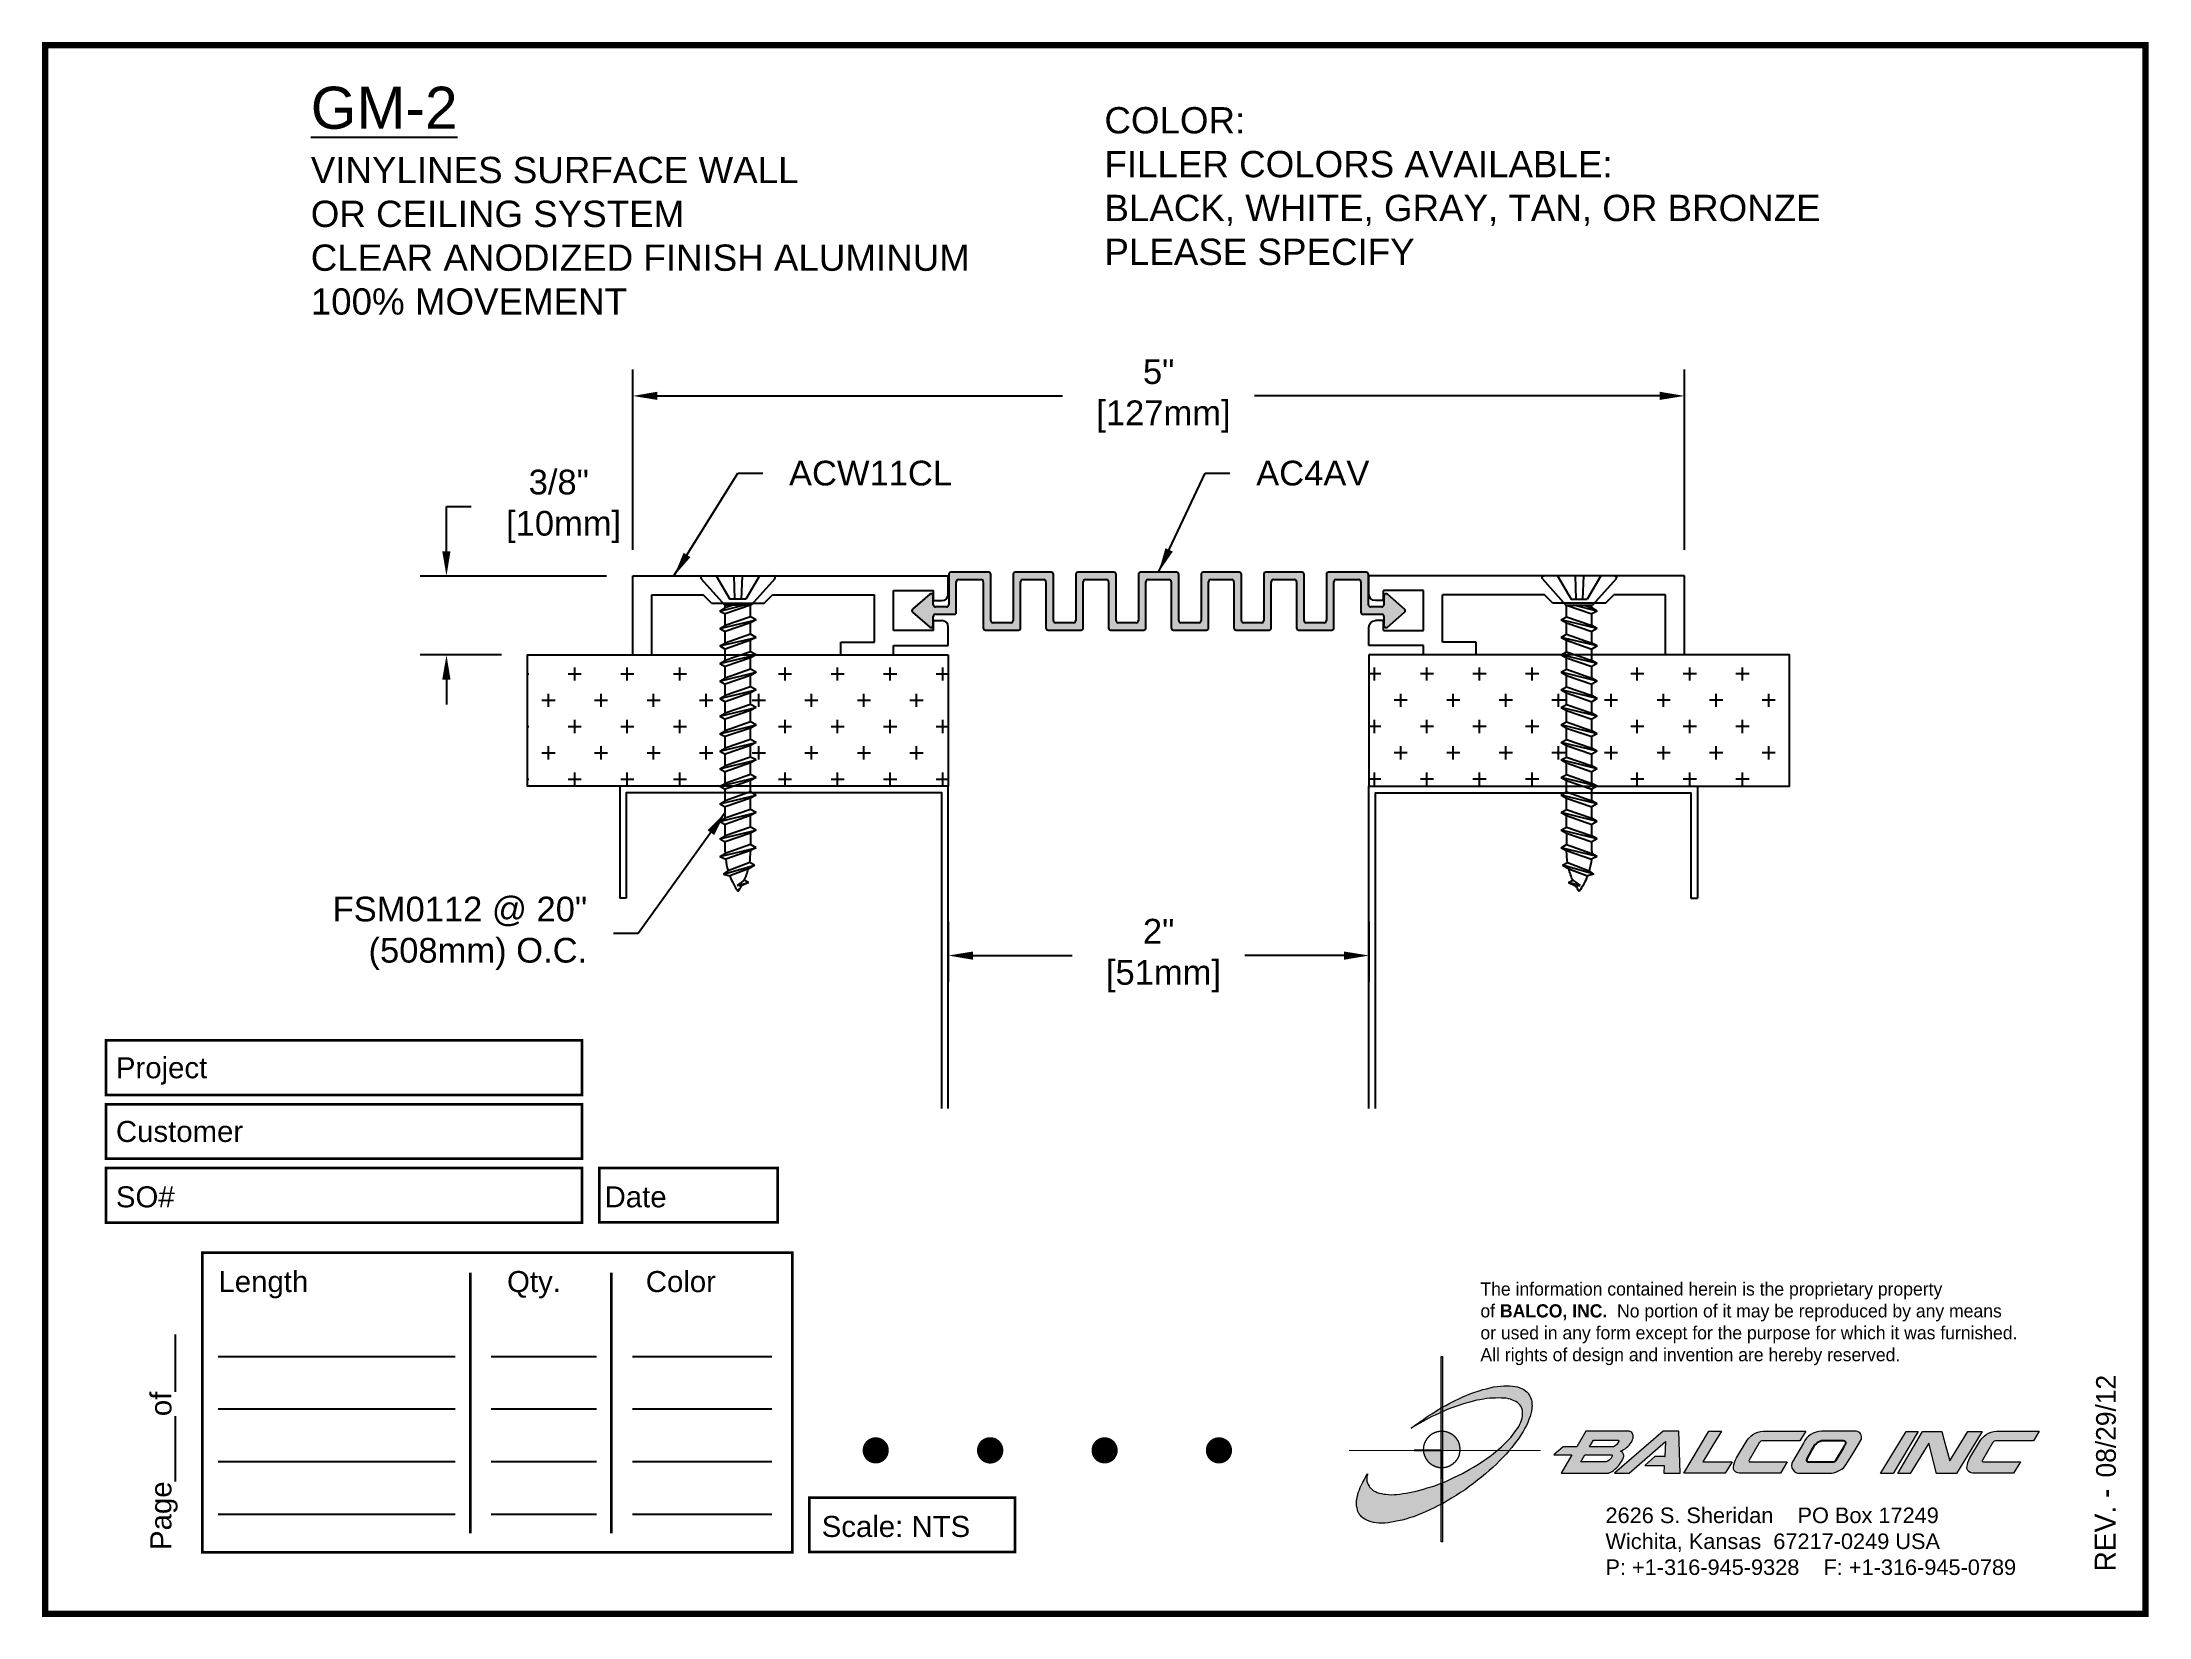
# Paper-space layout 'Layout1' of a CAD drawing. Header units: inches. Extents: x 0 to 10, y 0 to 7.5.
# The model-space entities are those that its viewports show. They can reach past a viewport. Long polylines and large blocks are cut down to what shows.
import ezdxf

# ---------------------------------------------------------------- set-up
doc = ezdxf.new("R2010")
doc.units = ezdxf.units.IN
doc.header["$MEASUREMENT"] = 0
for name, color, linetype in [('Anchors', 4, 'Continuous'), ('Border', 7, 'Continuous'), ('Conditions', 1, 'Continuous'), ('Dimensions', 3, 'Continuous'), ('Fillers', 2, 'Continuous'), ('Metals', 7, 'Continuous'), ('Text', 2, 'Continuous')]:
    doc.layers.add(name, color=color, linetype=linetype)
doc.styles.add('ARIAL', font='arial.ttf')
doc.styles.add('Copyright', font='ERASDEMI.TTF')
doc.dimstyles.new('ARIAL', dxfattribs={"dimtxt": 0.1175, "dimasz": 0.1175, "dimexe": 0.125, "dimexo": 0.125, "dimgap": 0.125, "dimtad": 0, "dimtih": 1, "dimtoh": 1, "dimdec": 4, "dimzin": 0, "dimdsep": 46, "dimlunit": 4, "dimtxsty": 'ARIAL', "dimcen": 0.09, "dimadec": 0, "dimazin": 0, "dimtfac": 1, "dimtdec": 4, "dimtofl": 0, "dimtmove": 0, "dimatfit": 3, "dimfxl": 0, "dimfrac": 2, "dimtolj": 1, "dimtzin": 0, "dimarcsym": 0})

psp = doc.layouts.get("Layout1")

# ---------------------------------------------------------------- texts
at = {"insert": (6.828, 1.576), "char_height": 0.0625, "width": 50.295, "attachment_point": 1, "style": 'Copyright'}
psp.add_mtext('The information contained herein is the proprietary property\\Pof {\\fEras Bold ITC|b0|i0|c0|p34;BALCO, INC.}  No portion of it may be reproduced by any means\\Por used in any form except for the purpose for which it was furnished.\\PAll rights of design and invention are hereby reserved.', dxfattribs=at)
at = {"layer": 'Border', "style": 'ARIAL'}
for s, p in [('Project', (0.336, 2.547)), ('Customer', (0.336, 2.244)), ('SO#', (0.336, 1.933)), ('Date', (2.661, 1.933)), ('Length', (0.824, 1.53)), ('Qty.', (2.197, 1.53)), ('Color', (2.857, 1.53)), ('Scale: NTS', (3.694, 0.365))]:
    psp.add_text(s, height=0.1, dxfattribs=at).set_placement(p)
psp.add_text('Page%%u        %%uof%%u       ', height=0.1, rotation=90, dxfattribs=at).set_placement((0.6, 0.303))
at = {"layer": 'Border', "insert": (7.423, 0.505), "char_height": 0.074, "width": 2.3438, "attachment_point": 1, "style": 'ARIAL'}
psp.add_mtext('2626 S. Sheridan    PO Box 17249\\PWichita, Kansas  67217-0249 USA \\PP: +1-316-945-9328    F: +1-316-945-0789', dxfattribs=at)

msp = doc.modelspace()

# ---------------------------------------------------------------- texts
at = {"layer": 'Text', "attachment_point": 1, "style": 'ARIAL'}
for s, insert, char_height, width in [('{\\LGM-2\\P\\H0.625x;\\lVINYLINES SURFACE WALL\\POR CEILING SYSTEM\\PCLEAR ANODIZED FINISH ALUMINUM\\P100% MOVEMENT}', (2.75876, 8.10898), 0.2, 4.6875), ('COLOR:{\\L                         \\~\\P}FILLER COLORS AVAILABLE:\\PBLACK, WHITE, GRAY, TAN, OR BRONZE\\PPLEASE SPECIFY', (6.53213, 8.01191), 0.125, 3.4156714)]:
    msp.add_mtext(s, dxfattribs=dict(at, insert=insert, char_height=char_height, width=width))
at = {"layer": 'Text', "char_height": 0.1175, "style": 'ARIAL'}
for s, insert, attachment_point in [('ACW11CL', (5.03251, 6.27141), 4), ('AC4AV', (7.25372, 6.27141), 4), ('FSM0112 @ 20"\\P(508mm) O.C.', (4.07294, 4.08433), 6)]:
    msp.add_mtext(s, dxfattribs=dict(at, insert=insert, attachment_point=attachment_point))

# ---------------------------------------------------------------- blocks, each defined once
blk = doc.blocks.new('ACADlogo')
h = blk.add_hatch(color=256)
h.paths.add_polyline_path([(-3.346, 1.223), (-3.351, 1.223), (-3.351, 0.979), (-3.346, 0.982)])
h.paths.add_polyline_path([(-3.346, 0.961), (-3.351, 0.959), (-3.351, 0.868), (-3.346, 0.868)])
h.paths.add_polyline_path([(-3.346, 0.777), (-3.351, 0.777), (-3.351, 0.699), (-3.351, 0.695), (-3.35, 0.695), (-3.346, 0.695)])
h.paths.add_polyline_path([(-3.346, 0.864), (-3.346, 0.868), (-3.35, 0.868), (-3.351, 0.868), (-3.351, 0.777), (-3.346, 0.777), (-3.346, 0.778), (-3.348, 0.778)])
h.paths.add_polyline_path([(-3.346, 0.524), (-3.351, 0.521), (-3.351, 0.342), (-3.346, 0.342)])
h.paths.add_polyline_path([(-3.346, 0.695), (-3.351, 0.695), (-3.351, 0.621), (-3.346, 0.623)])
h.paths.add_polyline_path([(-3.346, 0.623), (-3.351, 0.621), (-3.351, 0.521), (-3.346, 0.524)])
h.paths.add_polyline_path([(-3.346, 0.982), (-3.351, 0.979), (-3.351, 0.959), (-3.346, 0.961)])
h = blk.add_hatch(color=175)
h.paths.add_polyline_path([(-3.518, 0.573), (-3.534, 0.571), (-3.548, 0.569), (-3.562, 0.567), (-3.576, 0.567), (-3.589, 0.566), (-3.602, 0.567), (-3.614, 0.568), (-3.625, 0.569), (-3.636, 0.572), (-3.646, 0.574), (-3.656, 0.577), (-3.664, 0.581), (-3.673, 0.585), (-3.679, 0.589), (-3.685, 0.595), (-3.688, 0.598), (-3.691, 0.6), (-3.695, 0.607), (-3.699, 0.614), (-3.703, 0.621), (-3.704, 0.626), (-3.705, 0.631), (-3.706, 0.637), (-3.706, 0.642), (-3.705, 0.648), (-3.705, 0.653), (-3.703, 0.659), (-3.702, 0.665), (-3.71, 0.652), (-3.717, 0.639), (-3.725, 0.626), (-3.731, 0.613), (-3.737, 0.601), (-3.741, 0.589), (-3.746, 0.577), (-3.749, 0.566), (-3.751, 0.555), (-3.753, 0.544), (-3.754, 0.538), (-3.754, 0.533), (-3.755, 0.523), (-3.754, 0.513), (-3.753, 0.508), (-3.752, 0.503), (-3.75, 0.494), (-3.748, 0.486), (-3.743, 0.477), (-3.74, 0.473), (-3.738, 0.469), (-3.734, 0.465), (-3.73, 0.461), (-3.723, 0.455), (-3.715, 0.449), (-3.706, 0.445), (-3.695, 0.44), (-3.685, 0.437), (-3.674, 0.434), (-3.661, 0.432), (-3.648, 0.431), (-3.634, 0.431), (-3.62, 0.431), (-3.604, 0.433), (-3.588, 0.435), (-3.572, 0.438), (-3.556, 0.441), (-3.538, 0.445), (-3.52, 0.449), (-3.503, 0.456), (-3.483, 0.461), (-3.464, 0.469), (-3.445, 0.477), (-3.426, 0.485), (-3.406, 0.494), (-3.385, 0.503), (-3.364, 0.514), (-3.351, 0.521), (-3.351, 0.621), (-3.364, 0.616), (-3.382, 0.609), (-3.4, 0.603), (-3.418, 0.598), (-3.436, 0.592), (-3.453, 0.587), (-3.47, 0.583), (-3.486, 0.579), (-3.503, 0.576)])
h.paths.add_polyline_path([(-3.215, 0.687), (-3.251, 0.667), (-3.289, 0.649), (-3.327, 0.631), (-3.345, 0.623), (-3.346, 0.623), (-3.346, 0.524), (-3.343, 0.525), (-3.323, 0.537), (-3.302, 0.549), (-3.28, 0.563), (-3.259, 0.577), (-3.238, 0.59), (-3.218, 0.605), (-3.198, 0.62), (-3.179, 0.635), (-3.16, 0.65), (-3.141, 0.665), (-3.123, 0.681), (-3.106, 0.696), (-3.089, 0.712), (-3.074, 0.727), (-3.058, 0.743), (-3.043, 0.759), (-3.03, 0.775), (-3.028, 0.777), (-3.085, 0.777), (-3.091, 0.772), (-3.105, 0.761), (-3.118, 0.75), (-3.134, 0.739), (-3.149, 0.729), (-3.165, 0.718), (-3.182, 0.707), (-3.198, 0.697)])
h.paths.add_polyline_path([(-2.921, 1.009), (-2.922, 1.015), (-2.924, 1.02), (-2.926, 1.029), (-2.931, 1.038), (-2.934, 1.043), (-2.936, 1.047), (-2.94, 1.05), (-2.943, 1.054), (-2.951, 1.06), (-2.959, 1.066), (-2.968, 1.071), (-2.978, 1.075), (-2.989, 1.079), (-3, 1.081), (-3.013, 1.083), (-3.026, 1.084), (-3.04, 1.084), (-3.054, 1.084), (-3.07, 1.083), (-3.085, 1.081), (-3.102, 1.079), (-3.118, 1.075), (-3.136, 1.07), (-3.153, 1.066), (-3.171, 1.06), (-3.191, 1.054), (-3.21, 1.047), (-3.229, 1.039), (-3.248, 1.031), (-3.268, 1.022), (-3.289, 1.012), (-3.31, 1.002), (-3.33, 0.991), (-3.346, 0.982), (-3.346, 0.961), (-3.342, 0.962), (-3.323, 0.971), (-3.305, 0.978), (-3.287, 0.984), (-3.268, 0.991), (-3.251, 0.996), (-3.234, 1.002), (-3.216, 1.007), (-3.199, 1.011), (-3.182, 1.015), (-3.167, 1.018), (-3.15, 1.021), (-3.136, 1.023), (-3.121, 1.025), (-3.107, 1.026), (-3.093, 1.026), (-3.079, 1.027), (-3.067, 1.026), (-3.054, 1.026), (-3.043, 1.025), (-3.032, 1.022), (-3.022, 1.02), (-3.013, 1.016), (-3.004, 1.013), (-2.997, 1.009), (-2.989, 1.005), (-2.983, 0.999), (-2.98, 0.996), (-2.978, 0.994), (-2.973, 0.987), (-2.969, 0.981), (-2.967, 0.973), (-2.965, 0.965), (-2.964, 0.957), (-2.964, 0.949), (-2.964, 0.944), (-2.965, 0.94), (-2.967, 0.93), (-2.969, 0.921), (-2.973, 0.911), (-2.978, 0.901), (-2.983, 0.891), (-2.989, 0.881), (-2.996, 0.871), (-3.004, 0.86), (-3.012, 0.849), (-3.021, 0.838), (-3.032, 0.827), (-3.042, 0.816), (-3.053, 0.805), (-3.065, 0.794), (-3.077, 0.783), (-3.085, 0.777), (-3.028, 0.777), (-3.016, 0.791), (-3.004, 0.806), (-2.992, 0.822), (-2.981, 0.837), (-2.971, 0.852), (-2.962, 0.866), (-2.954, 0.882), (-2.946, 0.896), (-2.939, 0.91), (-2.934, 0.924), (-2.929, 0.938), (-2.926, 0.944), (-2.925, 0.951), (-2.922, 0.963), (-2.92, 0.975), (-2.92, 0.982), (-2.919, 0.987), (-2.92, 0.999), (-2.92, 1.005)])
h.paths.add_polyline_path([(-3.372, 0.966), (-3.393, 0.953), (-3.415, 0.94), (-3.435, 0.925), (-3.455, 0.911), (-3.475, 0.897), (-3.494, 0.882), (-3.468, 0.898), (-3.439, 0.915), (-3.41, 0.93), (-3.396, 0.938), (-3.38, 0.945), (-3.351, 0.959), (-3.351, 0.979)])
h = blk.add_hatch(color=256)
h.paths.add_polyline_path([(-3.268, 0.814), (-3.27, 0.819), (-3.273, 0.824), (-3.276, 0.828), (-3.279, 0.833), (-3.282, 0.837), (-3.286, 0.841), (-3.29, 0.845), (-3.294, 0.849), (-3.298, 0.852), (-3.303, 0.855), (-3.308, 0.858), (-3.313, 0.86), (-3.318, 0.863), (-3.323, 0.864), (-3.328, 0.866), (-3.334, 0.867), (-3.339, 0.868), (-3.345, 0.868), (-3.346, 0.868), (-3.346, 0.777), (-3.335, 0.777), (-3.262, 0.777), (-3.262, 0.781), (-3.262, 0.787), (-3.263, 0.792), (-3.264, 0.798), (-3.265, 0.803), (-3.266, 0.808)])
h.paths.add_polyline_path([(-3.351, 0.777), (-3.436, 0.777), (-3.435, 0.773), (-3.435, 0.768), (-3.434, 0.762), (-3.432, 0.757), (-3.431, 0.752), (-3.428, 0.747), (-3.426, 0.742), (-3.423, 0.737), (-3.42, 0.732), (-3.417, 0.728), (-3.414, 0.723), (-3.41, 0.719), (-3.406, 0.716), (-3.401, 0.712), (-3.397, 0.709), (-3.392, 0.706), (-3.387, 0.704), (-3.382, 0.701), (-3.377, 0.699), (-3.372, 0.698), (-3.367, 0.696), (-3.361, 0.695), (-3.356, 0.695), (-3.351, 0.695)])
h.paths.add_polyline_path([(-3.346, 0.868), (-3.35, 0.868), (-3.351, 0.868), (-3.351, 0.777), (-3.346, 0.777)])
h = blk.add_hatch(color=256)
h.paths.add_polyline_path([(-2.438, 0.844, 0.412988), (-2.461, 0.869), (-2.663, 0.869), (-2.707, 0.794), (-2.771, 0.794), (-2.815, 0.755), (-2.73, 0.755), (-2.781, 0.668), (-2.563, 0.668, 0.107996), (-2.538, 0.677, 0.108939), (-2.494, 0.724, 0.080345), (-2.483, 0.745, 0.419497), (-2.499, 0.773, 0.149928), (-2.447, 0.815, 0.134283)])
h.paths.add_polyline_path([(-2.507, 0.821, -0.209012), (-2.532, 0.794), (-2.538, 0.794), (-2.646, 0.794), (-2.627, 0.825), (-2.51, 0.825, -0.56619)], flags=16)
h.paths.add_polyline_path([(-2.538, 0.75, -0.241309), (-2.569, 0.722), (-2.688, 0.722), (-2.669, 0.755), (-2.541, 0.755, -0.56619)], flags=16)
for points in [[(-2.285, 0.819), (-2.287, 0.748), (-2.335, 0.748), (-2.383, 0.705), (-2.29, 0.705), (-2.292, 0.668), (-2.215, 0.668), (-2.221, 0.869), (-2.295, 0.869), (-2.527, 0.668), (-2.458, 0.668)], [(-2.018, 0.869), (-2.079, 0.869), (-2.198, 0.668), (-2, 0.668), (-1.968, 0.722), (-2.107, 0.722), (-2.085, 0.759), (-2.064, 0.794)], [(-1.617, 0.869), (-1.807, 0.869, 0.270182), (-1.896, 0.825), (-1.946, 0.742, 0.109019), (-1.961, 0.695, 0.340665), (-1.945, 0.672, 0.129907), (-1.923, 0.668), (-1.738, 0.668), (-1.706, 0.722), (-1.878, 0.722), (-1.882, 0.722, -0.601242), (-1.887, 0.731), (-1.838, 0.813, -0.253048), (-1.821, 0.823), (-1.645, 0.823)], [(-1.083, 0.867), (-1.14, 0.867), (-1.261, 0.667), (-1.26, 0.667), (-1.202, 0.667)], [(-0.96, 0.83), (-0.969, 0.867), (-1.061, 0.867), (-1.179, 0.667), (-1.12, 0.667), (-1.031, 0.812), (-0.995, 0.667), (-0.9, 0.667), (-0.778, 0.867), (-0.846, 0.867), (-0.931, 0.727), (-0.951, 0.795)], [(-0.507, 0.869), (-0.697, 0.869, 0.270182), (-0.786, 0.825), (-0.836, 0.742, 0.109019), (-0.85, 0.695, 0.340665), (-0.835, 0.672, 0.129907), (-0.812, 0.668), (-0.628, 0.668), (-0.595, 0.722), (-0.768, 0.722), (-0.772, 0.722, -0.601242), (-0.777, 0.731), (-0.728, 0.813, -0.253048), (-0.71, 0.823), (-0.534, 0.823)], [(-3.346, 0.623), (-3.351, 0.621), (-3.351, 0.521), (-3.346, 0.524)]]:
    blk.add_hatch(color=256).paths.add_polyline_path(points)
h = blk.add_hatch(color=256)
h.paths.add_polyline_path([(-1.377, 0.868), (-1.383, 0.868), (-1.383, 0.868), (-1.44, 0.868), (-1.492, 0.868), (-1.541, 0.868, 0.297712), (-1.628, 0.811), (-1.68, 0.723, 0.585116), (-1.646, 0.668), (-1.506, 0.668, 0.210586), (-1.429, 0.703), (-1.415, 0.726), (-1.389, 0.769), (-1.352, 0.831, 0.4352)])
h.paths.add_polyline_path([(-1.437, 0.823, -0.603783), (-1.428, 0.805), (-1.431, 0.801), (-1.434, 0.796), (-1.438, 0.789), (-1.474, 0.728, -0.229001), (-1.489, 0.722), (-1.494, 0.722), (-1.501, 0.722), (-1.597, 0.722), (-1.604, 0.722, -0.492401), (-1.613, 0.734), (-1.601, 0.757), (-1.591, 0.775), (-1.582, 0.791, -0.238368), (-1.535, 0.823)], flags=16)
for q in [(-3.48, 0.777), (-3.351, 0.642)]:
    blk.add_line((-3.351, 0.777), q)
at = {"color": 7, "lineweight": 0}
for points in [[(-3.351, 1.223), (-3.346, 1.223), (-3.346, 0.342), (-3.351, 0.342), (-3.351, 1.223)], [(-2.292, 0.668), (-2.215, 0.668), (-2.221, 0.869), (-2.295, 0.869), (-2.527, 0.668), (-2.458, 0.668), (-2.285, 0.819), (-2.287, 0.748), (-2.286, 0.748), (-2.335, 0.748), (-2.383, 0.705), (-2.29, 0.705), (-2.292, 0.668), (-2.292, 0.668)], [(-2.198, 0.668), (-2.079, 0.869), (-2.018, 0.869), (-2.064, 0.794), (-2.085, 0.759), (-2.107, 0.722), (-1.968, 0.722), (-2, 0.668), (-2.198, 0.668), (-2.198, 0.668)], [(-1.383, 0.868), (-1.383, 0.868)], [(-1.261, 0.667), (-1.14, 0.867), (-1.083, 0.867), (-1.202, 0.667), (-1.26, 0.667), (-1.261, 0.667), (-1.261, 0.667)], [(-0.9, 0.667), (-0.995, 0.667), (-1.031, 0.812), (-1.12, 0.667), (-1.179, 0.667), (-1.061, 0.867), (-0.969, 0.867), (-0.96, 0.83), (-0.951, 0.795), (-0.931, 0.727), (-0.846, 0.867), (-0.778, 0.867), (-0.9, 0.667), (-0.9, 0.667)]]:
    blk.add_lwpolyline(points, dxfattribs=at)
at = {"color": 175, "lineweight": 0}
blk.add_lwpolyline([(-2.926, 1.029), (-2.924, 1.02), (-2.922, 1.015), (-2.921, 1.009), (-2.92, 1.005), (-2.92, 0.999), (-2.919, 0.987), (-2.92, 0.982), (-2.92, 0.975), (-2.922, 0.963), (-2.925, 0.951), (-2.926, 0.944), (-2.929, 0.938), (-2.934, 0.924), (-2.939, 0.91), (-2.946, 0.896), (-2.954, 0.882), (-2.962, 0.866), (-2.971, 0.852), (-2.981, 0.837), (-2.992, 0.822), (-3.004, 0.806), (-3.016, 0.791), (-3.03, 0.775), (-3.043, 0.759), (-3.058, 0.743), (-3.074, 0.727), (-3.089, 0.712), (-3.106, 0.696), (-3.123, 0.681), (-3.141, 0.665), (-3.16, 0.65), (-3.179, 0.635), (-3.198, 0.62), (-3.218, 0.605), (-3.238, 0.59), (-3.259, 0.577), (-3.28, 0.563), (-3.302, 0.549), (-3.323, 0.537), (-3.343, 0.525), (-3.364, 0.514), (-3.385, 0.503), (-3.406, 0.494), (-3.426, 0.485), (-3.445, 0.477), (-3.464, 0.469), (-3.483, 0.461), (-3.503, 0.456), (-3.52, 0.449), (-3.538, 0.445), (-3.556, 0.441), (-3.572, 0.438), (-3.588, 0.435), (-3.604, 0.433), (-3.62, 0.431), (-3.634, 0.431), (-3.648, 0.431), (-3.661, 0.432), (-3.674, 0.434), (-3.685, 0.437), (-3.695, 0.44), (-3.706, 0.445), (-3.715, 0.449), (-3.723, 0.455), (-3.73, 0.461), (-3.734, 0.465), (-3.738, 0.469), (-3.74, 0.473), (-3.743, 0.477), (-3.748, 0.486), (-3.75, 0.494), (-3.752, 0.503), (-3.753, 0.508), (-3.754, 0.513), (-3.755, 0.523), (-3.754, 0.533), (-3.754, 0.538), (-3.753, 0.544), (-3.751, 0.555), (-3.749, 0.566), (-3.746, 0.577), (-3.741, 0.589), (-3.737, 0.601), (-3.731, 0.613), (-3.725, 0.626), (-3.717, 0.639), (-3.71, 0.652), (-3.702, 0.665), (-3.703, 0.659), (-3.705, 0.653), (-3.705, 0.648), (-3.706, 0.642), (-3.706, 0.637), (-3.705, 0.631), (-3.704, 0.626), (-3.703, 0.621), (-3.699, 0.614), (-3.695, 0.607), (-3.691, 0.6), (-3.688, 0.598), (-3.685, 0.595), (-3.679, 0.589), (-3.673, 0.585), (-3.664, 0.581), (-3.656, 0.577), (-3.646, 0.574), (-3.636, 0.572), (-3.625, 0.569), (-3.614, 0.568), (-3.602, 0.567), (-3.589, 0.566), (-3.576, 0.567), (-3.562, 0.567), (-3.548, 0.569), (-3.534, 0.571), (-3.518, 0.573), (-3.503, 0.576), (-3.486, 0.579), (-3.47, 0.583), (-3.453, 0.587), (-3.436, 0.592), (-3.418, 0.598), (-3.4, 0.603), (-3.382, 0.609), (-3.364, 0.616), (-3.345, 0.623), (-3.327, 0.631), (-3.289, 0.649), (-3.251, 0.667), (-3.215, 0.687), (-3.198, 0.697), (-3.182, 0.707), (-3.165, 0.718), (-3.149, 0.729), (-3.134, 0.739), (-3.118, 0.75), (-3.105, 0.761), (-3.091, 0.772), (-3.077, 0.783), (-3.065, 0.794), (-3.053, 0.805), (-3.042, 0.816), (-3.032, 0.827), (-3.021, 0.838), (-3.012, 0.849), (-3.004, 0.86), (-2.996, 0.871), (-2.989, 0.881), (-2.983, 0.891), (-2.978, 0.901), (-2.973, 0.911), (-2.969, 0.921), (-2.967, 0.93), (-2.965, 0.94), (-2.964, 0.944), (-2.964, 0.949), (-2.964, 0.957), (-2.965, 0.965), (-2.967, 0.973), (-2.969, 0.981), (-2.973, 0.987), (-2.978, 0.994), (-2.98, 0.996), (-2.983, 0.999), (-2.989, 1.005), (-2.997, 1.009), (-3.004, 1.013), (-3.013, 1.016), (-3.022, 1.02), (-3.032, 1.022), (-3.043, 1.025), (-3.054, 1.026), (-3.067, 1.026), (-3.079, 1.027), (-3.093, 1.026), (-3.107, 1.026), (-3.121, 1.025), (-3.136, 1.023), (-3.15, 1.021), (-3.167, 1.018), (-3.182, 1.015), (-3.199, 1.011), (-3.216, 1.007), (-3.234, 1.002), (-3.251, 0.996), (-3.268, 0.991), (-3.287, 0.984), (-3.305, 0.978), (-3.323, 0.971), (-3.342, 0.962), (-3.38, 0.945), (-3.396, 0.938), (-3.41, 0.93), (-3.439, 0.915), (-3.468, 0.898), (-3.494, 0.882), (-3.475, 0.897), (-3.455, 0.911), (-3.435, 0.925), (-3.415, 0.94), (-3.393, 0.953), (-3.372, 0.966), (-3.351, 0.979), (-3.33, 0.991), (-3.31, 1.002), (-3.289, 1.012), (-3.268, 1.022), (-3.248, 1.031), (-3.229, 1.039), (-3.21, 1.047), (-3.191, 1.054), (-3.171, 1.06), (-3.153, 1.066), (-3.136, 1.07), (-3.118, 1.075), (-3.102, 1.079), (-3.085, 1.081), (-3.07, 1.083), (-3.054, 1.084), (-3.04, 1.084), (-3.026, 1.084), (-3.013, 1.083), (-3, 1.081), (-2.989, 1.079), (-2.978, 1.075), (-2.968, 1.071), (-2.959, 1.066), (-2.951, 1.06), (-2.943, 1.054), (-2.94, 1.05), (-2.936, 1.047), (-2.934, 1.043), (-2.931, 1.038), (-2.926, 1.029), (-2.926, 1.029)], dxfattribs=at)
at = {"color": 7, "lineweight": 0, "const_width": 0.0064}
blk.add_lwpolyline([(-3.262, 0.781), (-3.262, 0.787), (-3.263, 0.792), (-3.264, 0.798), (-3.265, 0.803), (-3.266, 0.808), (-3.268, 0.814), (-3.27, 0.819), (-3.273, 0.824), (-3.276, 0.828), (-3.279, 0.833), (-3.282, 0.837), (-3.286, 0.841), (-3.29, 0.845), (-3.294, 0.849), (-3.298, 0.852), (-3.303, 0.855), (-3.308, 0.858), (-3.313, 0.86), (-3.318, 0.863), (-3.323, 0.864), (-3.328, 0.866), (-3.334, 0.867), (-3.339, 0.868), (-3.345, 0.868), (-3.35, 0.868), (-3.356, 0.868), (-3.361, 0.867), (-3.367, 0.866), (-3.372, 0.865), (-3.377, 0.863), (-3.382, 0.862), (-3.387, 0.859), (-3.392, 0.857), (-3.397, 0.854), (-3.401, 0.851), (-3.406, 0.847), (-3.41, 0.843), (-3.414, 0.839), (-3.417, 0.835), (-3.42, 0.831), (-3.423, 0.826), (-3.426, 0.821), (-3.428, 0.816), (-3.431, 0.811), (-3.432, 0.806), (-3.434, 0.801), (-3.435, 0.795), (-3.435, 0.79), (-3.436, 0.784), (-3.436, 0.779), (-3.435, 0.773), (-3.435, 0.768), (-3.434, 0.762), (-3.432, 0.757), (-3.431, 0.752), (-3.428, 0.747), (-3.426, 0.742), (-3.423, 0.737), (-3.42, 0.732), (-3.417, 0.728), (-3.414, 0.723), (-3.41, 0.719), (-3.406, 0.716), (-3.401, 0.712), (-3.397, 0.709), (-3.392, 0.706), (-3.387, 0.704), (-3.382, 0.701), (-3.377, 0.699), (-3.372, 0.698), (-3.367, 0.696), (-3.361, 0.695), (-3.356, 0.695), (-3.35, 0.695), (-3.345, 0.695), (-3.339, 0.695), (-3.334, 0.696), (-3.328, 0.697), (-3.323, 0.698), (-3.318, 0.7), (-3.313, 0.702), (-3.308, 0.705), (-3.303, 0.708), (-3.298, 0.711), (-3.294, 0.714), (-3.29, 0.718), (-3.286, 0.721), (-3.282, 0.726), (-3.279, 0.73), (-3.276, 0.734), (-3.273, 0.739), (-3.27, 0.744), (-3.268, 0.749), (-3.266, 0.754), (-3.265, 0.76), (-3.264, 0.765), (-3.263, 0.77), (-3.262, 0.776), (-3.262, 0.781)], dxfattribs=at)
at = {"color": 7, "lineweight": 0}
for points in [[(-2.447, 0.815, 0.130368), (-2.438, 0.843, 0.448367), (-2.463, 0.869), (-2.663, 0.869), (-2.707, 0.794), (-2.771, 0.794), (-2.815, 0.755), (-2.73, 0.755), (-2.781, 0.668), (-2.563, 0.668, 0.107996), (-2.538, 0.677, 0.108939), (-2.494, 0.724, 0.077395), (-2.484, 0.744, 0.430878), (-2.499, 0.773, 0.149928)], [(-2.507, 0.821, -0.209012), (-2.532, 0.794), (-2.538, 0.794), (-2.646, 0.794), (-2.627, 0.825), (-2.512, 0.825), (-2.509, 0.825, -0.531288)], [(-1.838, 0.813), (-1.887, 0.731, 0.587385), (-1.882, 0.722), (-1.878, 0.722), (-1.706, 0.722), (-1.738, 0.668), (-1.923, 0.668, -0.129907), (-1.945, 0.672, -0.349839), (-1.961, 0.696, -0.107341), (-1.946, 0.742), (-1.896, 0.825, -0.270182), (-1.807, 0.869), (-1.617, 0.869), (-1.645, 0.823), (-1.821, 0.823, 0.252436)], [(-1.68, 0.723, 0.585116), (-1.646, 0.668), (-1.506, 0.668, 0.210586), (-1.429, 0.703), (-1.415, 0.726), (-1.389, 0.769), (-1.352, 0.831, 0.4352), (-1.377, 0.868), (-1.383, 0.868), (-1.383, 0.868), (-1.44, 0.868), (-1.492, 0.868), (-1.541, 0.868, 0.297712), (-1.628, 0.811)], [(-0.728, 0.813), (-0.777, 0.731, 0.587385), (-0.772, 0.722), (-0.768, 0.722), (-0.595, 0.722), (-0.628, 0.668), (-0.812, 0.668, -0.129907), (-0.835, 0.672, -0.349839), (-0.85, 0.696, -0.107341), (-0.836, 0.742), (-0.786, 0.825, -0.270182), (-0.697, 0.869), (-0.507, 0.869), (-0.534, 0.823), (-0.71, 0.823, 0.252436)], [(-2.569, 0.722), (-2.688, 0.722), (-2.669, 0.755), (-2.543, 0.755), (-2.54, 0.755, -0.531288), (-2.538, 0.75, -0.241309)]]:
    blk.add_lwpolyline(points, format="xyb", close=True, dxfattribs=at)
blk.add_lwpolyline([(-1.437, 0.823), (-1.535, 0.823, 0.238368), (-1.582, 0.791), (-1.591, 0.775), (-1.601, 0.757), (-1.613, 0.734, 0.490298), (-1.604, 0.722), (-1.597, 0.722), (-1.501, 0.722), (-1.494, 0.722), (-1.489, 0.722, 0.229001), (-1.474, 0.728), (-1.438, 0.789), (-1.434, 0.796), (-1.431, 0.801), (-1.428, 0.805, 0.603783)], format="xyb", close=True)
blk.add_lwpolyline([(-2.879, 0.777, 0.00455, 0.00455, 0), (-3.791, 0.777, 0.00183, 0.00183, 0), (-3.791, 0.777, 0.00183, 0.00183, 0)], format="xyseb", dxfattribs=at)
blk = doc.blocks.new('REV')
at = {"style": 'Copyright'}
blk.add_text('REV. -', height=0.1, rotation=90, dxfattribs=at).set_placement((-0.142, 0.201))
at = {"style": 'Copyright', "flags": 4}
blk.add_attdef('REVISIONDATE', (-0.142, 0.648), '', height=0.0938, rotation=90, dxfattribs=at)
blk = doc.blocks.new('*D0')
at = {"layer": 'Defpoints', "color": 0}
for p in [(5.79, 4.266), (7.79, 4.266), (7.79, 3.979)]:
    blk.add_point(p, dxfattribs=at)
at = {"layer": 'Dimensions', "color": 0, "lineweight": -2}
for p, q in [((5.79, 4.141), (5.79, 3.854)), ((7.79, 4.141), (7.79, 3.854)), ((5.907, 3.979), (6.379, 3.979)), ((7.672, 3.979), (7.2, 3.979))]:
    blk.add_line(p, q, dxfattribs=at)
at = {"layer": 'Dimensions', "color": 0}
for points in [[(5.907, 3.998), (5.907, 3.959), (5.79, 3.979)], [(7.672, 3.998), (7.672, 3.959), (7.79, 3.979)]]:
    blk.add_solid(points, dxfattribs=at)
at = {"layer": 'Dimensions', "color": 0, "insert": (6.79, 3.979), "char_height": 0.1175, "attachment_point": 5, "style": 'ARIAL'}
blk.add_mtext('\\A1;2"\\P [51mm]', dxfattribs=at)
blk = doc.blocks.new('MTLSTD')
at = {"layer": 'Conditions'}
for points in [[(5.182, 2.81), (5.182, 4.341), (3.62, 4.341), (3.62, 3.81)], [(5.151, 2.81), (5.151, 4.31), (3.651, 4.31), (3.651, 3.81)], [(3.651, 3.81), (3.62, 3.81)]]:
    blk.add_lwpolyline(points, dxfattribs=at)
blk = doc.blocks.new('acw11')
for p, q in [((-1.5, 0), (0, 0)), ((-1.5, -0.375), (-1.5, 0)), ((0, -0.0865), (0, 0)), ((-1.41, -0.09), (-1.165, -0.09)), ((-1.41, -0.375), (-1.41, -0.09)), ((-1.125, -0.13), (-1.165, -0.09)), ((-0.875, -0.13), (-0.835, -0.09)), ((-0.835, -0.09), (-0.35, -0.09)), ((-0.35, -0.315), (-0.35, -0.09)), ((-0.26, -0.26), (-0.26, -0.07)), ((-0.26, -0.07), (-0.07, -0.07)), ((-0.07, -0.1175), (-0.07, -0.07)), ((-1.125, -0.13), (-0.875, -0.13)), ((-0.07, -0.1175), (-0.031, -0.1175)), ((-0.07, -0.26), (-0.26, -0.26)), ((-0.07, -0.26), (-0.07, -0.2125)), ((-0.07, -0.2125), (-0.031, -0.2125)), ((0, -0.33), (0, -0.2435)), ((-1.5, -0.375), (-1.41, -0.375)), ((-0.51, -0.315), (-0.35, -0.315)), ((-0.51, -0.375), (-0.51, -0.315)), ((-0.51, -0.375), (-0.26, -0.375)), ((-0.26, -0.33), (0, -0.33)), ((-0.26, -0.375), (-0.26, -0.33))]:
    blk.add_line(p, q)
for centre, start, end in [((-0.031, -0.0865), 270, 0), ((-0.031, -0.2435), 0, 90)]:
    blk.add_arc(centre, 0.031, start, end)
blk = doc.blocks.new('*D3')
at = {"layer": 'Defpoints', "color": 0}
for p in [(9.29, 6.639), (4.29, 5.783), (9.29, 5.783)]:
    blk.add_point(p, dxfattribs=at)
at = {"layer": 'Dimensions', "color": 0, "lineweight": -2}
for p, q in [((4.29, 5.908), (4.29, 6.764)), ((9.29, 5.908), (9.29, 6.764)), ((4.407, 6.639), (6.333, 6.639)), ((9.172, 6.639), (7.246, 6.639))]:
    blk.add_line(p, q, dxfattribs=at)
at = {"layer": 'Dimensions', "color": 0}
for points in [[(4.407, 6.659), (4.407, 6.62), (4.29, 6.639)], [(9.172, 6.659), (9.172, 6.62), (9.29, 6.639)]]:
    blk.add_solid(points, dxfattribs=at)
at = {"layer": 'Dimensions', "color": 0, "insert": (6.79, 6.639), "char_height": 0.1175, "attachment_point": 5, "style": 'ARIAL'}
blk.add_mtext('\\A1;5"\\P [127mm]', dxfattribs=at)
blk = doc.blocks.new('FSM0112')
for p, q in [((-0.169, 0), (0.169, 0)), ((-0.103, 0), (-0.038, -0.111)), ((-0.02, 0), (-0.016, -0.111)), ((0.02, 0), (0.016, -0.111)), ((0.103, 0), (0.038, -0.111)), ((-0.175, -0.014), (-0.063, -0.139)), ((0.175, -0.014), (0.063, -0.139)), ((-0.086, -0.167), (0.027, -0.139)), ((-0.086, -0.167), (-0.06, -0.152)), ((-0.086, -0.167), (-0.06, -0.181)), ((0.063, -0.139), (-0.063, -0.139)), ((-0.06, -0.152), (-0.06, -0.139)), ((-0.023, -0.139), (-0.06, -0.152)), ((0.06, -0.139), (-0.06, -0.181)), ((-0.06, -0.236), (-0.06, -0.181)), ((0.06, -0.194), (-0.06, -0.236)), ((0.038, -0.111), (-0.038, -0.111)), ((0.06, -0.194), (0.06, -0.139)), ((0.086, -0.208), (0.06, -0.194)), ((-0.086, -0.25), (0.086, -0.208)), ((-0.086, -0.25), (-0.06, -0.236)), ((-0.086, -0.25), (-0.06, -0.264)), ((-0.086, -0.333), (0.086, -0.292)), ((0.06, -0.223), (-0.06, -0.264)), ((-0.06, -0.319), (-0.06, -0.264)), ((0.06, -0.277), (-0.06, -0.319)), ((0.086, -0.208), (0.06, -0.223)), ((0.06, -0.277), (0.06, -0.223)), ((0.086, -0.292), (0.06, -0.277)), ((0.086, -0.292), (0.06, -0.306)), ((-0.086, -0.333), (-0.06, -0.319)), ((-0.086, -0.333), (-0.06, -0.348)), ((-0.086, -0.417), (0.086, -0.375)), ((0.06, -0.306), (-0.06, -0.348)), ((-0.06, -0.402), (-0.06, -0.348)), ((0.06, -0.361), (-0.06, -0.402)), ((0.06, -0.389), (-0.06, -0.431)), ((0.06, -0.361), (0.06, -0.306)), ((0.086, -0.375), (0.06, -0.361)), ((0.086, -0.375), (0.06, -0.389)), ((0.06, -0.444), (0.06, -0.389)), ((-0.086, -0.417), (-0.06, -0.402)), ((-0.086, -0.417), (-0.06, -0.431)), ((-0.086, -0.5), (0.086, -0.458)), ((-0.086, -0.5), (-0.06, -0.486)), ((-0.086, -0.5), (-0.06, -0.514)), ((-0.06, -0.486), (-0.06, -0.431)), ((0.06, -0.444), (-0.06, -0.486)), ((0.06, -0.473), (-0.06, -0.514)), ((0.086, -0.458), (0.06, -0.444)), ((0.086, -0.458), (0.06, -0.473)), ((0.06, -0.527), (0.06, -0.473)), ((-0.086, -0.583), (0.086, -0.542)), ((-0.086, -0.583), (-0.06, -0.569)), ((-0.086, -0.583), (-0.06, -0.598)), ((-0.06, -0.569), (-0.06, -0.514)), ((0.06, -0.527), (-0.06, -0.569)), ((0.06, -0.556), (-0.06, -0.598)), ((-0.06, -0.652), (-0.06, -0.598)), ((0.086, -0.542), (0.06, -0.527)), ((0.086, -0.542), (0.06, -0.556)), ((0.06, -0.611), (0.06, -0.556)), ((-0.086, -0.667), (0.086, -0.625)), ((-0.086, -0.667), (-0.06, -0.652)), ((-0.086, -0.667), (-0.06, -0.681)), ((0.06, -0.611), (-0.06, -0.652)), ((0.06, -0.639), (-0.06, -0.681)), ((-0.06, -0.736), (-0.06, -0.681)), ((0.06, -0.694), (-0.06, -0.736)), ((0.086, -0.625), (0.06, -0.611)), ((0.086, -0.625), (0.06, -0.639)), ((0.06, -0.694), (0.06, -0.639)), ((0.086, -0.708), (0.06, -0.694)), ((-0.086, -0.75), (0.086, -0.708)), ((-0.086, -0.75), (-0.06, -0.736)), ((-0.086, -0.75), (-0.06, -0.764)), ((-0.086, -0.833), (0.086, -0.792)), ((0.06, -0.723), (-0.06, -0.764)), ((-0.06, -0.819), (-0.06, -0.764)), ((0.06, -0.777), (-0.06, -0.819)), ((0.086, -0.708), (0.06, -0.723)), ((0.06, -0.777), (0.06, -0.723)), ((0.086, -0.792), (0.06, -0.777)), ((0.086, -0.792), (0.06, -0.806)), ((-0.086, -0.833), (-0.06, -0.819)), ((-0.086, -0.833), (-0.06, -0.848)), ((-0.086, -0.917), (0.086, -0.875)), ((0.06, -0.806), (-0.06, -0.848)), ((-0.06, -0.902), (-0.06, -0.848)), ((0.06, -0.861), (-0.06, -0.902)), ((0.06, -0.889), (-0.06, -0.931)), ((0.06, -0.861), (0.06, -0.806)), ((0.086, -0.875), (0.06, -0.861)), ((0.086, -0.875), (0.06, -0.889)), ((0.06, -0.944), (0.06, -0.889)), ((-0.086, -0.917), (-0.06, -0.902)), ((-0.086, -0.917), (-0.06, -0.931)), ((-0.086, -1), (0.086, -0.958)), ((-0.086, -1), (-0.06, -0.986)), ((-0.086, -1), (-0.06, -1.014)), ((-0.06, -0.986), (-0.06, -0.931)), ((0.06, -0.944), (-0.06, -0.986)), ((0.06, -0.973), (-0.06, -1.014)), ((0.086, -0.958), (0.06, -0.944)), ((0.086, -0.958), (0.06, -0.973)), ((0.06, -1.027), (0.06, -0.973)), ((-0.086, -1.083), (0.086, -1.042)), ((-0.086, -1.083), (-0.06, -1.069)), ((-0.086, -1.083), (-0.06, -1.098)), ((-0.06, -1.069), (-0.06, -1.014)), ((0.06, -1.027), (-0.06, -1.069)), ((0.06, -1.056), (-0.06, -1.098)), ((-0.06, -1.152), (-0.06, -1.098)), ((0.086, -1.042), (0.06, -1.027)), ((0.086, -1.042), (0.06, -1.056)), ((0.06, -1.111), (0.06, -1.056)), ((-0.086, -1.167), (0.086, -1.125)), ((-0.086, -1.167), (-0.06, -1.152)), ((-0.086, -1.167), (-0.06, -1.181)), ((0.06, -1.111), (-0.06, -1.152)), ((0.06, -1.139), (-0.06, -1.181)), ((-0.06, -1.236), (-0.06, -1.181)), ((0.06, -1.194), (-0.06, -1.236)), ((0.086, -1.125), (0.06, -1.111)), ((0.086, -1.125), (0.06, -1.139)), ((0.06, -1.194), (0.06, -1.139)), ((0.086, -1.208), (0.06, -1.194)), ((-0.086, -1.25), (0.086, -1.208)), ((-0.086, -1.25), (-0.06, -1.236)), ((-0.086, -1.25), (-0.06, -1.264)), ((-0.086, -1.333), (0.086, -1.292)), ((0.06, -1.223), (-0.06, -1.264)), ((-0.06, -1.31), (-0.06, -1.264)), ((0.06, -1.277), (-0.06, -1.319)), ((0.086, -1.208), (0.06, -1.223)), ((0.06, -1.223), (0.06, -1.277)), ((0.086, -1.292), (0.06, -1.277)), ((0.086, -1.292), (0.06, -1.306)), ((-0.086, -1.333), (-0.06, -1.319)), ((-0.086, -1.333), (-0.058, -1.347)), ((-0.069, -1.417), (0.079, -1.375)), ((-0.069, -1.417), (-0.047, -1.402)), ((0.06, -1.306), (-0.058, -1.347)), ((0.056, -1.362), (-0.047, -1.402)), ((0.05, -1.392), (-0.039, -1.426)), ((0.079, -1.375), (0.05, -1.392)), ((0.079, -1.375), (0.056, -1.362)), ((0.06, -1.306), (0.06, -1.31)), ((-0.069, -1.417), (-0.039, -1.426)), ((0.03, -1.447), (-0.004, -1.472)), ((-0.004, -1.472), (0.051, -1.458)), ((0.017, -1.473), (-0.004, -1.472)), ((0.051, -1.458), (0.017, -1.473)), ((0.051, -1.458), (0.03, -1.447))]:
    blk.add_line(p, q)
for centre, radius, start, end in [((-0.169, -0.008), 0.00805, 90, 224.3206), ((0.169, -0.008), 0.00805, 315.6794, 90), ((0.27, -1.31), 0.33, 180, 181.4809), ((0.27, -1.31), 0.33, 186.3809, 196.1333), ((-0.27, -1.31), 0.33, 335.5566, 345.5871), ((-0.27, -1.31), 0.33, 350.9871, 0), ((0.27, -1.31), 0.33, 200.6129, 215.118), ((-0.27, -1.31), 0.33, 324.882, 330.5326)]:
    blk.add_arc(centre, radius, start, end)
blk = doc.blocks.new('AC4AV')
blk.add_hatch(color=256).paths.add_polyline_path([(-0.198, 0.23, -0.414214), (-0.188, 0.24), (-0.104, 0.24, -0.414214), (-0.094, 0.23), (-0.094, 0.01, 0.414214), (-0.084, 0), (0.084, 0, 0.414214), (0.094, 0.01), (0.094, 0.23, -0.414214), (0.104, 0.24), (0.188, 0.24, -0.414214), (0.198, 0.23), (0.198, 0.01, 0.414214), (0.208, 0), (0.376, 0, 0.414214), (0.386, 0.01), (0.386, 0.23, -0.414214), (0.396, 0.24), (0.48, 0.24, -0.414214), (0.49, 0.23), (0.49, 0.01, 0.414214), (0.5, 0), (0.668, 0, 0.414214), (0.678, 0.01), (0.678, 0.23, -0.414214), (0.688, 0.24), (0.772, 0.24, -0.414214), (0.782, 0.23), (0.782, 0.01, 0.414214), (0.792, 0), (0.9682, 0, 0.414214), (0.9782, 0.01), (0.9782, 0.155, -0.414214), (0.9882, 0.165), (1.0402, 0.165, -0.414214), (1.0502, 0.155), (1.0502, 0.1121, 0.645559), (1.0668, 0.1046), (1.1467, 0.175, 0.451743), (1.1467, 0.19), (1.0668, 0.2604, 0.645559), (1.0502, 0.2529), (1.0502, 0.21, -0.414214), (1.0402, 0.2), (0.9532, 0.2, 0.414214), (0.9432, 0.19), (0.9432, 0.045, -0.414214), (0.9332, 0.035), (0.827, 0.035, -0.414214), (0.817, 0.045), (0.817, 0.265, 0.414214), (0.807, 0.275), (0.653, 0.275, 0.414214), (0.643, 0.265), (0.643, 0.045, -0.414214), (0.633, 0.035), (0.535, 0.035, -0.414214), (0.525, 0.045), (0.525, 0.265, 0.414214), (0.515, 0.275), (0.361, 0.275, 0.414214), (0.351, 0.265), (0.351, 0.045, -0.414214), (0.341, 0.035), (0.243, 0.035, -0.414214), (0.233, 0.045), (0.233, 0.265, 0.414214), (0.223, 0.275), (0.069, 0.275, 0.414214), (0.059, 0.265), (0.059, 0.045, -0.414214), (0.049, 0.035), (-0.049, 0.035, -0.414214), (-0.059, 0.045), (-0.059, 0.265, 0.414214), (-0.069, 0.275), (-0.223, 0.275, 0.414214), (-0.233, 0.265), (-0.233, 0.045, -0.414214), (-0.243, 0.035), (-0.341, 0.035, -0.414214), (-0.351, 0.045), (-0.351, 0.265, 0.414214), (-0.361, 0.275), (-0.515, 0.275, 0.414214), (-0.525, 0.265), (-0.525, 0.045, -0.414214), (-0.535, 0.035), (-0.633, 0.035, -0.414214), (-0.643, 0.045), (-0.643, 0.265, 0.414214), (-0.653, 0.275), (-0.807, 0.275, 0.414214), (-0.817, 0.265), (-0.817, 0.045, -0.414214), (-0.827, 0.035), (-0.9332, 0.035, -0.414214), (-0.9432, 0.045), (-0.9432, 0.19, 0.414214), (-0.9532, 0.2), (-1.0402, 0.2, -0.414214), (-1.0502, 0.21), (-1.0502, 0.2529, 0.645559), (-1.0668, 0.2604), (-1.1467, 0.19, 0.451743), (-1.1467, 0.175), (-1.0668, 0.1046, 0.645559), (-1.0502, 0.1121), (-1.0502, 0.155, -0.414214), (-1.0402, 0.165), (-0.9882, 0.165, -0.414214), (-0.9782, 0.155), (-0.9782, 0.01, 0.414214), (-0.9682, 0), (-0.792, 0, 0.414214), (-0.782, 0.01), (-0.782, 0.23, -0.414214), (-0.772, 0.24), (-0.688, 0.24, -0.414214), (-0.678, 0.23), (-0.678, 0.01, 0.414214), (-0.668, 0), (-0.5, 0, 0.414214), (-0.49, 0.01), (-0.49, 0.23, -0.414214), (-0.48, 0.24), (-0.396, 0.24, -0.414214), (-0.386, 0.23), (-0.386, 0.01, 0.414214), (-0.376, 0), (-0.208, 0, 0.414214), (-0.198, 0.01)])
blk.add_lwpolyline([(-0.059, 0.265, 0.414214), (-0.069, 0.275), (-0.223, 0.275, 0.414214), (-0.233, 0.265), (-0.233, 0.045, -0.414214), (-0.243, 0.035), (-0.341, 0.035, -0.414214), (-0.351, 0.045), (-0.351, 0.265, 0.414214), (-0.361, 0.275), (-0.515, 0.275, 0.414214), (-0.525, 0.265), (-0.525, 0.045, -0.414214), (-0.535, 0.035), (-0.633, 0.035, -0.414214), (-0.643, 0.045), (-0.643, 0.265, 0.414214), (-0.653, 0.275), (-0.807, 0.275, 0.414214), (-0.817, 0.265), (-0.817, 0.045, -0.414214), (-0.827, 0.035), (-0.9332, 0.035, -0.414214), (-0.9432, 0.045), (-0.9432, 0.19, 0.414214), (-0.9532, 0.2), (-1.0402, 0.2, -0.414214), (-1.0502, 0.21), (-1.0502, 0.2529, 0.645559), (-1.0668, 0.2604), (-1.1467, 0.19, 0.451743), (-1.1467, 0.175), (-1.0668, 0.1046, 0.645559), (-1.0502, 0.1121), (-1.0502, 0.155, -0.414214), (-1.0402, 0.165), (-0.9882, 0.165, -0.414214), (-0.9782, 0.155), (-0.9782, 0.01, 0.414214), (-0.9682, 0), (-0.792, 0, 0.414214), (-0.782, 0.01), (-0.782, 0.23, -0.414214), (-0.772, 0.24), (-0.688, 0.24, -0.414214), (-0.678, 0.23), (-0.678, 0.01, 0.414214), (-0.668, 0), (-0.5, 0, 0.414214), (-0.49, 0.01), (-0.49, 0.23, -0.414214), (-0.48, 0.24), (-0.396, 0.24, -0.414214), (-0.386, 0.23), (-0.386, 0.01, 0.414214), (-0.376, 0), (-0.208, 0, 0.414214), (-0.198, 0.01), (-0.198, 0.23, -0.414214), (-0.188, 0.24), (-0.104, 0.24, -0.414214), (-0.094, 0.23), (-0.094, 0.01, 0.414214), (-0.084, 0), (0.084, 0, 0.414214), (0.094, 0.01), (0.094, 0.23, -0.414214), (0.104, 0.24), (0.188, 0.24, -0.414214), (0.198, 0.23), (0.198, 0.01, 0.414214), (0.208, 0), (0.376, 0, 0.414214), (0.386, 0.01), (0.386, 0.23, -0.414214), (0.396, 0.24), (0.48, 0.24, -0.414214), (0.49, 0.23), (0.49, 0.01, 0.414214), (0.5, 0), (0.668, 0, 0.414214), (0.678, 0.01), (0.678, 0.23, -0.414214), (0.688, 0.24), (0.772, 0.24, -0.414214), (0.782, 0.23), (0.782, 0.01, 0.414214), (0.792, 0), (0.9682, 0, 0.414214), (0.9782, 0.01), (0.9782, 0.155, -0.414214), (0.9882, 0.165), (1.0402, 0.165, -0.414214), (1.0502, 0.155), (1.0502, 0.1121, 0.645559), (1.0668, 0.1046), (1.1467, 0.175, 0.451743), (1.1467, 0.19), (1.0668, 0.2604, 0.645559), (1.0502, 0.2529), (1.0502, 0.21, -0.414214), (1.0402, 0.2), (0.9532, 0.2, 0.414214), (0.9432, 0.19), (0.9432, 0.045, -0.414214), (0.9332, 0.035), (0.827, 0.035, -0.414214), (0.817, 0.045), (0.817, 0.265, 0.414214), (0.807, 0.275), (0.653, 0.275, 0.414214), (0.643, 0.265), (0.643, 0.045, -0.414214), (0.633, 0.035), (0.535, 0.035, -0.414214), (0.525, 0.045), (0.525, 0.265, 0.414214), (0.515, 0.275), (0.361, 0.275, 0.414214), (0.351, 0.265), (0.351, 0.045, -0.414214), (0.341, 0.035), (0.243, 0.035, -0.414214), (0.233, 0.045), (0.233, 0.265, 0.414214), (0.223, 0.275), (0.069, 0.275, 0.414214), (0.059, 0.265), (0.059, 0.045, -0.414214), (0.049, 0.035), (-0.049, 0.035, -0.414214), (-0.059, 0.045)], format="xyb", close=True)
blk = doc.blocks.new('*D8')
at = {"layer": 'Defpoints', "color": 0}
for p in [(3.404, 5.783), (4.29, 5.783), (3.79, 5.408)]:
    blk.add_point(p, dxfattribs=at)
at = {"layer": 'Dimensions', "color": 0, "lineweight": -2}
for p, q in [((3.404, 5.901), (3.404, 6.114)), ((3.404, 6.114), (3.521, 6.114)), ((4.165, 5.783), (3.279, 5.783)), ((3.665, 5.408), (3.279, 5.408)), ((3.404, 5.291), (3.404, 5.173))]:
    blk.add_line(p, q, dxfattribs=at)
at = {"layer": 'Dimensions', "color": 0}
for points in [[(3.384, 5.901), (3.423, 5.901), (3.404, 5.783)], [(3.384, 5.291), (3.423, 5.291), (3.404, 5.408)]]:
    blk.add_solid(points, dxfattribs=at)
at = {"layer": 'Dimensions', "color": 0, "insert": (3.938, 6.114), "char_height": 0.1175, "attachment_point": 5, "style": 'ARIAL'}
blk.add_mtext('\\A1;3/8"\\P [10mm]', dxfattribs=at)

# ---------------------------------------------------------------- dimensions: what is measured, and where the dimension line sits
at = {"layer": 'Dimensions'}
for base, p1, p2, picture, middle in [((9.28966, 6.63947), (4.28966, 5.78349), (9.28966, 5.78349), '*D3', (6.78966, 6.63947)), ((7.78966, 3.9789), (5.78966, 4.26621), (7.78966, 4.26621), '*D0', (6.78966, 3.9789))]:
    dim = msp.add_linear_dim(base=base, p1=p1, p2=p2, dimstyle='ARIAL', override={"dimpost": '\\X'}, dxfattribs=at)
    dim.commit()
    dim.dimension.update_dxf_attribs({"geometry": picture, "text_midpoint": middle, "dimtype": 160})
dim = msp.add_linear_dim(base=(3.40392, 5.78349), p1=(3.78966, 5.40849), p2=(4.28966, 5.78349), angle=90, dimstyle='ARIAL', override={"dimpost": '\\X'}, dxfattribs=at)
dim.commit()
dim.dimension.update_dxf_attribs({"geometry": '*D8', "text_midpoint": (3.93752, 6.11401), "dimtype": 160})

# ---------------------------------------------------------------- hatches: boundary and pattern name
at = {"layer": 'Conditions'}
h = msp.add_hatch(dxfattribs=at)
h.set_pattern_fill('CROSS', color=256, scale=0.5, style=0)
h.set_pattern_definition([(0, (0.60747, 0.44231), (0.125, 0.125), [0.0625, -0.1875]), (90, (0.63872, 0.41106), (-0.125, 0.125), [0.0625, -0.1875])])
h.paths.add_polyline_path([(5.78966, 5.40849), (4.87566, 5.40849), (4.84966, 5.39409), (4.84966, 5.33954), (4.87566, 5.32515), (4.84966, 5.31076), (4.84966, 5.25621), (4.87566, 5.24182), (4.84966, 5.22743), (4.84966, 5.17288), (4.87566, 5.15849), (4.84966, 5.14409), (4.84966, 5.08954), (4.87566, 5.07515), (4.84966, 5.06076), (4.84966, 5.00621), (4.87566, 4.99182), (4.84966, 4.97743), (4.84966, 4.92288), (4.87566, 4.90849), (4.84966, 4.89409), (4.84966, 4.83954), (4.87566, 4.82515), (4.84966, 4.81076), (4.84966, 4.78349), (5.78966, 4.78349)])
h.paths.add_polyline_path([(4.72966, 5.18576), (4.70366, 5.20015), (4.72966, 5.21454), (4.72966, 5.26909), (4.70366, 5.28349), (4.72966, 5.29788), (4.72966, 5.35243), (4.70366, 5.36682), (4.72966, 5.38121), (4.72966, 5.40849), (3.78966, 5.40849), (3.78966, 4.78349), (4.70366, 4.78349), (4.72966, 4.79788), (4.72966, 4.85243), (4.70366, 4.86682), (4.72966, 4.88121), (4.72966, 4.93576), (4.70366, 4.95015), (4.72966, 4.96454), (4.72966, 5.01909), (4.70366, 5.03349), (4.72966, 5.04788), (4.72966, 5.10243), (4.70366, 5.11682), (4.72966, 5.13121)])
h = msp.add_hatch(dxfattribs=at)
h.set_pattern_fill('CROSS', color=256, scale=0.5, style=0)
h.set_pattern_definition([(180, (12.97185, 0.44231), (-0.125, 0.125), [0.0625, -0.1875]), (90, (12.9406, 0.41106), (0.125, 0.125), [0.0625, -0.1875])])
h.paths.add_polyline_path([(7.78966, 5.40849), (8.70366, 5.40849), (8.72966, 5.39409), (8.72966, 5.33954), (8.70366, 5.32515), (8.72966, 5.31076), (8.72966, 5.25621), (8.70366, 5.24182), (8.72966, 5.22743), (8.72966, 5.17288), (8.70366, 5.15849), (8.72966, 5.14409), (8.72966, 5.08954), (8.70366, 5.07515), (8.72966, 5.06076), (8.72966, 5.00621), (8.70366, 4.99182), (8.72966, 4.97743), (8.72966, 4.92288), (8.70366, 4.90849), (8.72966, 4.89409), (8.72966, 4.83954), (8.70366, 4.82515), (8.72966, 4.81076), (8.72966, 4.78349), (7.78966, 4.78349)])
h.paths.add_polyline_path([(8.84966, 5.18576), (8.87566, 5.20015), (8.84966, 5.21454), (8.84966, 5.26909), (8.87566, 5.28349), (8.84966, 5.29788), (8.84966, 5.35243), (8.87566, 5.36682), (8.84966, 5.38121), (8.84966, 5.40849), (9.78966, 5.40849), (9.78966, 4.78349), (8.87566, 4.78349), (8.84966, 4.79788), (8.84966, 4.85243), (8.87566, 4.86682), (8.84966, 4.88121), (8.84966, 4.93576), (8.87566, 4.95015), (8.84966, 4.96454), (8.84966, 5.01909), (8.87566, 5.03349), (8.84966, 5.04788), (8.84966, 5.10243), (8.87566, 5.11682), (8.84966, 5.13121)])

# ---------------------------------------------------------------- linework, layer by layer
for points in [[(5.78966, 5.40849), (5.78966, 4.78349), (3.78966, 4.78349), (3.78966, 5.40849), (5.78966, 5.40849)], [(7.78966, 5.40849), (7.78966, 4.78349), (9.78966, 4.78349), (9.78966, 5.40849), (7.78966, 5.40849)]]:
    msp.add_lwpolyline(points, dxfattribs=at)

# ---------------------------------------------------------------- block references
at = {"layer": 'Anchors'}
msp.add_blockref('FSM0112', (4.78966, 5.78349), dxfattribs=at)
at = {"layer": 'Anchors', "xscale": -1}
msp.add_blockref('FSM0112', (8.78966, 5.78349), dxfattribs=at)
at = {"layer": 'Conditions'}
msp.add_blockref('MTLSTD', (0.60747, 0.44231), dxfattribs=at)
at = {"layer": 'Conditions', "xscale": -1}
msp.add_blockref('MTLSTD', (12.97185, 0.44231), dxfattribs=at)
at = {"layer": 'Fillers', "xscale": 1.02, "rotation": 180}
msp.add_blockref('AC4AV', (6.78966, 5.80099), dxfattribs=at)
at = {"layer": 'Metals'}
msp.add_blockref('acw11', (5.78966, 5.78349), dxfattribs=at)
at = {"layer": 'Metals', "xscale": -1}
msp.add_blockref('acw11', (7.78966, 5.78349), dxfattribs=at)

msp.set_redraw_order([(e.dxf.handle, doc.entitydb.next_handle()) for e in msp.query("TEXT MTEXT ATTDEF DIMENSION ARC_DIMENSION")])  # texts and dimensions are drawn at this point

# ---------------------------------------------------------------- leaders
at = {"layer": 'Text', "annotation_type": 0, "has_hookline": 1}
for points, hookline_direction, text_width in [([(4.48571, 5.78349), (4.79001, 6.27141), (4.90751, 6.27141)], 0, 0.76952), ([(6.78966, 5.80099), (7.01122, 6.27141), (7.12872, 6.27141)], 0, 0.53701), ([(4.72966, 4.65849), (4.31544, 4.08433), (4.19794, 4.08433)], 1, 1.18919)]:
    msp.add_leader(points, dimstyle='ARIAL', override={"dimgap": 0.125, "dimtad": 0}, dxfattribs=dict(at, hookline_direction=hookline_direction, text_width=text_width))

# ---------------------------------------------------------------- linework, layer by layer
at = {"layer": 'Border', "color": 253}
for p, q in [((0.823, 1.224), (1.95, 1.224)), ((2.122, 1.224), (2.622, 1.224)), ((2.794, 1.224), (3.457, 1.224)), ((0.823, 0.974), (1.95, 0.974)), ((2.122, 0.974), (2.622, 0.974)), ((2.794, 0.974), (3.457, 0.974)), ((0.823, 0.724), (1.95, 0.724)), ((2.122, 0.724), (2.622, 0.724)), ((2.794, 0.724), (3.457, 0.724)), ((0.823, 0.474), (1.95, 0.474)), ((2.122, 0.474), (2.622, 0.474)), ((2.794, 0.474), (3.457, 0.474))]:
    psp.add_line(p, q, dxfattribs=at)
at = {"layer": 'Border'}
for points, const_width in [([(0, 7.461), (9.993, 7.461), (9.993, 0), (0, 0)], 0.03), ([(0.289, 2.727), (2.554, 2.727), (2.554, 2.467), (0.289, 2.467)], 0.0125), ([(0.289, 2.423), (2.554, 2.423), (2.554, 2.164), (0.289, 2.164)], 0.0125), ([(0.289, 2.12), (2.554, 2.12), (2.554, 1.86), (0.289, 1.86)], 0.0125), ([(2.636, 1.861), (2.636, 2.12), (3.484, 2.12), (3.484, 1.861)], 0.0125), ([(3.554, 0.292), (0.747, 0.292), (0.747, 1.718), (3.554, 1.718)], 0.0125), ([(3.635, 0.552), (4.614, 0.552), (4.614, 0.293), (3.635, 0.293)], 0.0125)]:
    psp.add_lwpolyline(points, close=True, dxfattribs=dict(at, const_width=const_width))
at = {"layer": 'Border', "const_width": 0.0125}
for points in [[(2.022, 1.623), (2.022, 0.382)], [(2.693, 1.623), (2.693, 0.382)]]:
    psp.add_lwpolyline(points, dxfattribs=at)
at = {"layer": 'Border', "color": 175, "const_width": 0.0625}
for points in [[(3.92, 0.777, 1), (3.982, 0.777, 1)], [(4.464, 0.777, 1), (4.527, 0.777, 1)], [(5.009, 0.777, 1), (5.071, 0.777, 1)], [(5.553, 0.777, 1), (5.615, 0.777, 1)]]:
    psp.add_lwpolyline(points, format="xyb", close=True, dxfattribs=at)

# ---------------------------------------------------------------- block references
at = {"layer": 'Border'}
psp.add_blockref('ACADlogo', (9.993, 0), dxfattribs=at)
at = {"layer": 'Text'}
ref = psp.add_blockref('REV', (9.993, 0), dxfattribs=at)
ref.add_attrib('REVISIONDATE', '08/29/12', (9.851, 0.648), dxfattribs={"layer": '0', "height": 0.0938, "rotation": 90, "style": 'Copyright'})

psp.set_redraw_order([(e.dxf.handle, doc.entitydb.next_handle()) for e in psp.query("TEXT MTEXT ATTDEF DIMENSION ARC_DIMENSION")])  # texts and dimensions are drawn at this point

# ---------------------------------------------------------------- viewports
at = {"layer": 'Border'}
psp.add_viewport(center=(4.997, 3.73), size=(9.993, 7.46055), view_center_point=(6.49009, 4.57777), view_height=7.4553872, dxfattribs=at)

doc.saveas('drawing.dxf')
